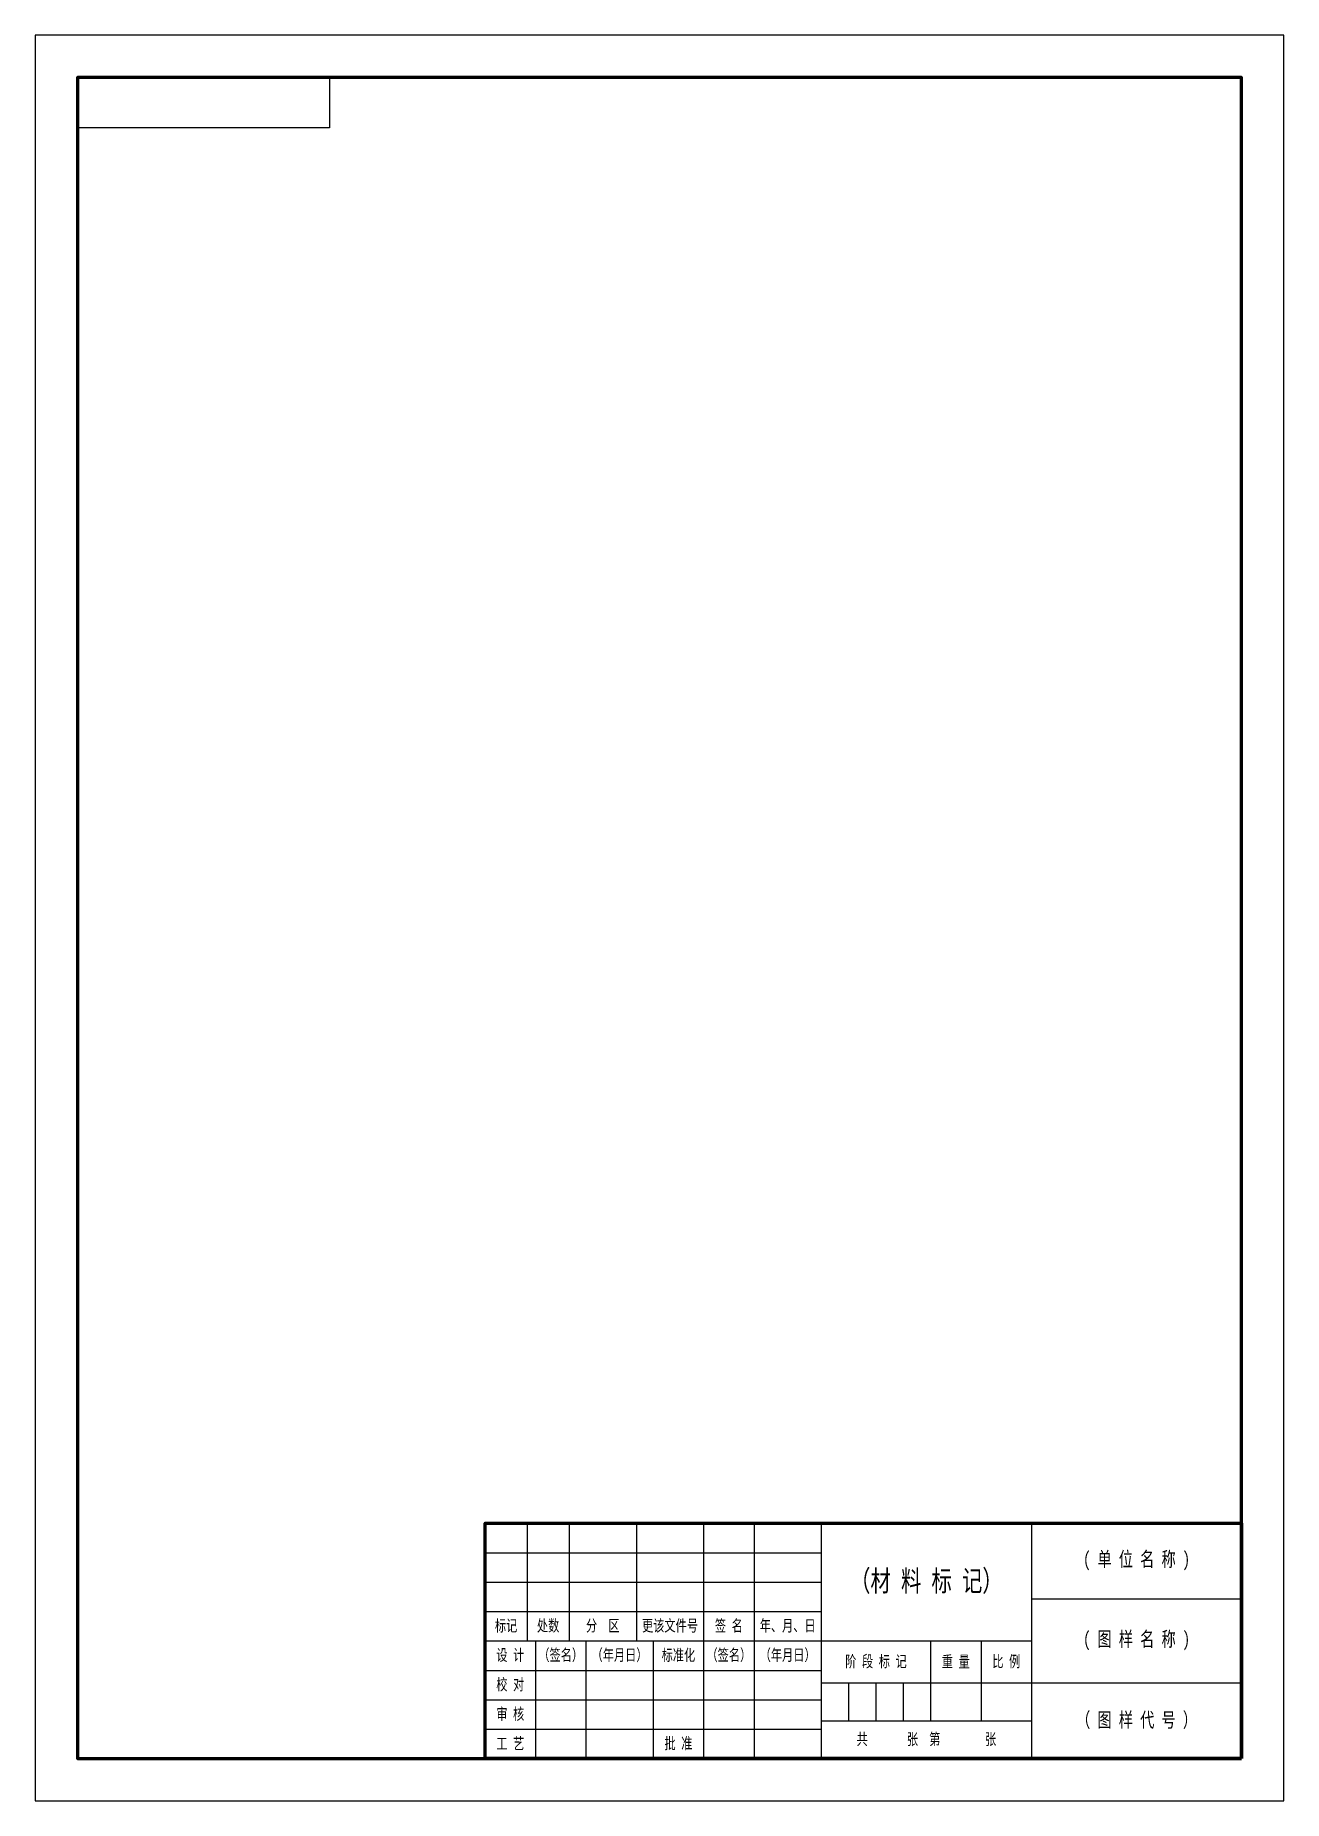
# Model space of a CAD drawing. Header units: millimetres. Extents: x -242 to 4956, y 0 to 6520.
# Drawn here: x 3717 to 4014, y 1239 to 1659 of the extents above; entities that cross this region are included whole.
import ezdxf

# ---------------------------------------------------------------- set-up
doc = ezdxf.new("R2010")
doc.units = ezdxf.units.MM
doc.styles.add('样式 1', font='', dxfattribs={"width": 0.71})
doc.styles.get('样式 1').set_extended_font_data('SimSun')

msp = doc.modelspace()

# ---------------------------------------------------------------- texts
at = {"attachment_point": 5, "style": '样式 1'}
for s, width, insert, char_height in [('( 单 位 名 称 )', 50, (3979, 1296), 3.5), ('（材 料 标 记）', 55.8227, (3929, 1291), 5), ('标记', 10, (3829, 1280.5), 2.75), ('{\\fFangSong_GB2312|b0|i0|c134|p49;处数}', 10, (3839, 1280.5), 2.75), ('分  区', 16, (3852, 1280.5), 2.75), ('更该文件号', 18.9744, (3868, 1280.5), 2.75), ('年、月、日', 16, (3896, 1280.5), 2.75), ('( 图 样 名 称 )', 50, (3979, 1277), 3.5), ('设 计', 12, (3830, 1273.5), 2.75), ('（签名）', 12, (3842, 1273.5), 2.75), ('（年月日）', 16, (3856, 1273.5), 2.75), ('标准化', 12, (3870, 1273.5), 2.75), ('（签名）', 12, (3882, 1273.5), 2.75), ('（年月日）', 16, (3896, 1273.5), 2.75), ('阶 段 标 记', 26, (3917, 1272), 2.75), ('重 量', 12, (3936, 1272), 2.75), ('比 例', 12, (3948, 1272), 2.75), ('校 对', 12, (3830, 1266.5), 2.75), ('审 核', 12, (3830, 1259.5), 2.75), ('（ 图 样 代 号 ）', 50, (3979, 1258), 3.5), ('工 艺', 12, (3830, 1252.5), 2.75), ('批 准', 12, (3870, 1252.5), 2.75), ('共       张  第        张', 50, (3929, 1253.5), 2.75)]:
    msp.add_mtext_dynamic_manual_height_columns(s, width=width, gutter_width=12.5, heights=[0], dxfattribs=dict(at, insert=insert, char_height=char_height))
at = {"insert": (3882, 1280.5), "char_height": 2.75, "attachment_point": 5, "style": '样式 1'}
msp.add_mtext_dynamic_auto_height_columns('签 名', width=12, gutter_width=12.5, height=7, count=1, dxfattribs=at)

# ---------------------------------------------------------------- linework, layer by layer
for p, q in [((3834, 1305), (3834, 1277)), ((3844, 1305), (3844, 1277)), ((3860, 1305), (3860, 1277)), ((3876, 1305), (3876, 1249)), ((3888, 1305), (3888, 1249)), ((3904, 1305), (3904, 1249)), ((3954, 1305), (3954, 1249)), ((3824, 1298), (3904, 1298)), ((3824, 1291), (3904, 1291)), ((3954, 1287), (4004, 1287)), ((3824, 1284), (3904, 1284)), ((3824, 1277), (3954, 1277)), ((3836, 1277), (3836, 1249)), ((3848, 1277), (3848, 1249)), ((3864, 1277), (3864, 1249)), ((3930, 1277), (3930, 1258)), ((3942, 1277), (3942, 1258)), ((3824, 1270), (3904, 1270)), ((3904, 1267), (4004, 1267)), ((3910.5, 1267), (3910.5, 1258)), ((3917, 1267), (3917, 1258)), ((3923.5, 1267), (3923.5, 1258)), ((3824, 1263), (3904, 1263)), ((3824, 1256), (3904, 1256)), ((3904, 1258), (3954, 1258))]:
    msp.add_line(p, q)
for points in [[(4014, 1239), (4014, 1659), (3717, 1659), (3717, 1239)], [(3787, 1637), (3727, 1637), (3727, 1649), (3787, 1649)]]:
    msp.add_lwpolyline(points, close=True)
at = {"lineweight": 70}
for points in [[(4004, 1249), (4004, 1649), (3727, 1649), (3727, 1249)], [(4004, 1249), (3824, 1249), (3824, 1305), (4004, 1305)]]:
    msp.add_lwpolyline(points, close=True, dxfattribs=at)

msp.set_redraw_order([(e.dxf.handle, doc.entitydb.next_handle()) for e in msp.query("TEXT MTEXT ATTDEF DIMENSION ARC_DIMENSION")])  # texts and dimensions are drawn at this point

doc.saveas('drawing.dxf')
